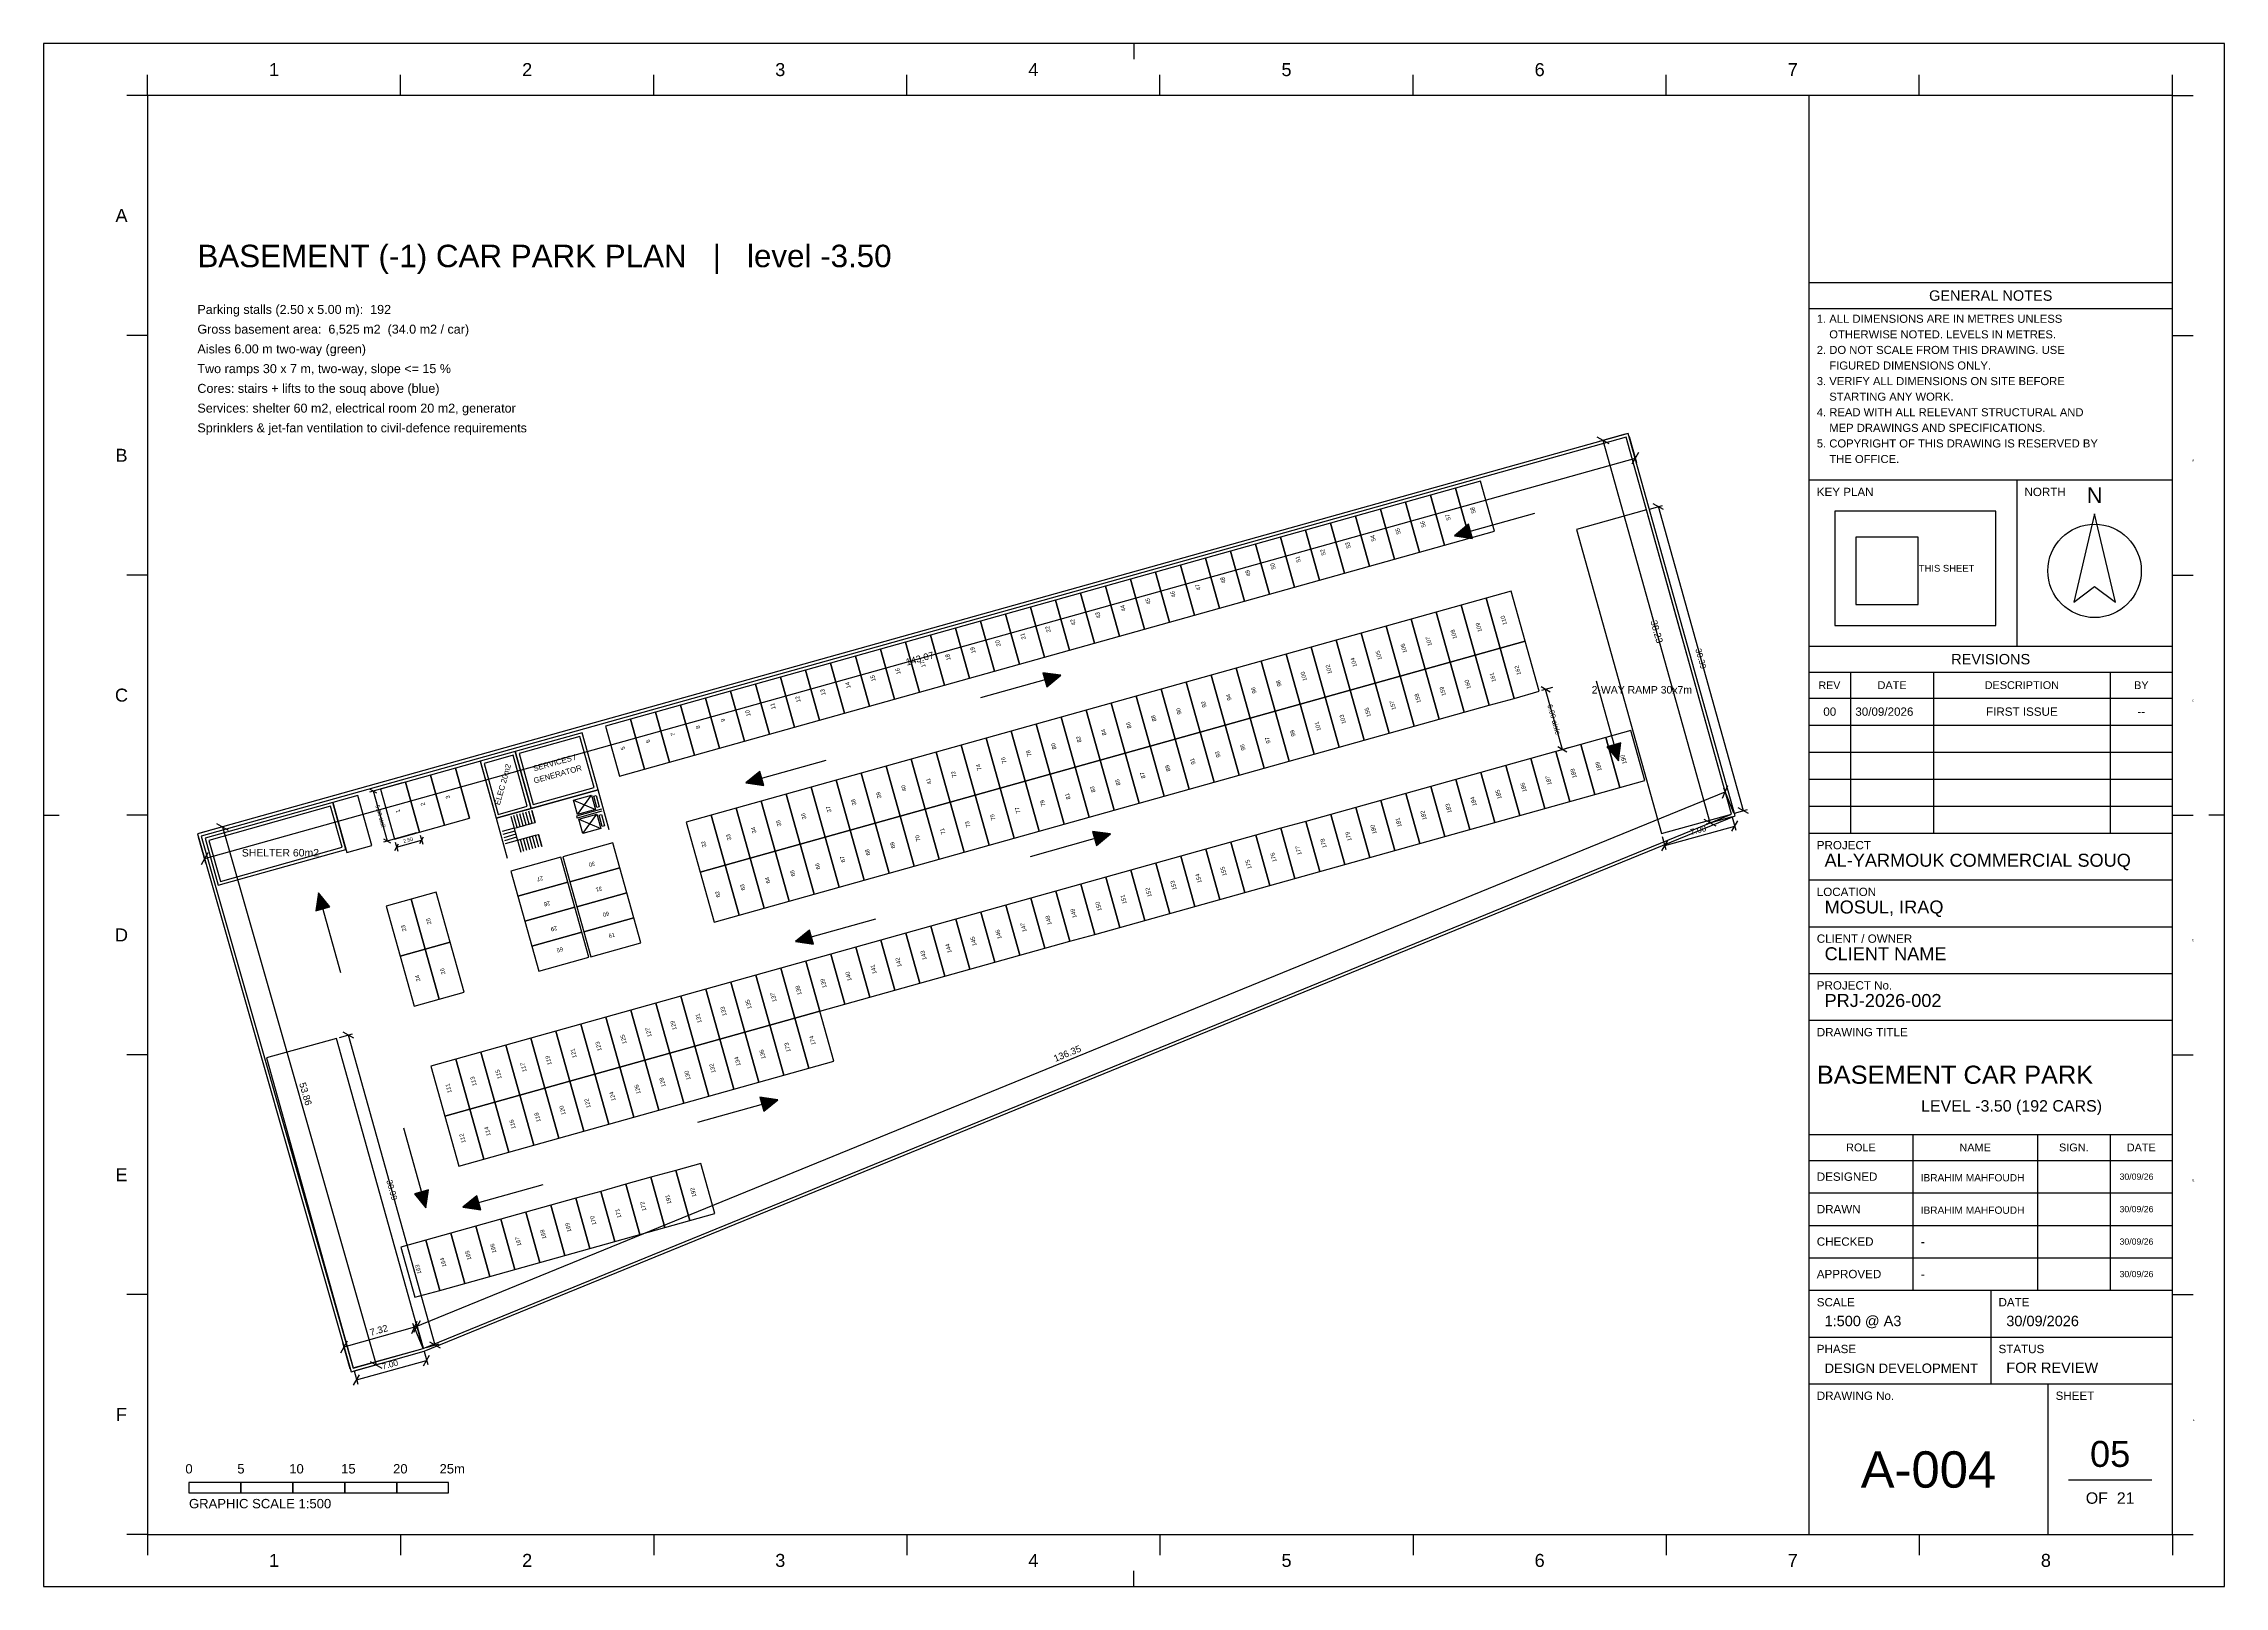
# Model space of a CAD drawing. Header units: metres. Extents: x 0 to 3661, y -5 to 371.
# Drawn here: x 2191.7 to 2401.7, y -5.1 to 143.4 of the extents above; entities that cross this region are included whole.
import ezdxf
from ezdxf.enums import TextEntityAlignment as Align

# ---------------------------------------------------------------- set-up
doc = ezdxf.new("R2010")
doc.units = ezdxf.units.M
doc.header["$MEASUREMENT"] = 0
for name, color, linetype in [('A3_FRAME', 7, 'Continuous'), ('A3_SHEET', 7, 'Continuous'), ('B-ARROW', 3, 'Continuous'), ('B-ARROW-FILL', 97, 'Continuous'), ('B-CORE', 5, 'Continuous'), ('B-NUM', 7, 'Continuous'), ('B-RAMP', 30, 'Continuous'), ('B-ROOMS', 1, 'Continuous'), ('B-STALLS', 8, 'Continuous'), ('B-WALL', 7, 'Continuous'), ('DIM', 1, 'Continuous'), ('TB_FIELDS', 7, 'Continuous'), ('TB_HEADINGS', 7, 'Continuous'), ('TB_LABELS', 7, 'Continuous'), ('TB_LINES_THICK', 7, 'Continuous'), ('TB_LINES_THIN', 7, 'Continuous'), ('TB_SYMBOLS', 7, 'Continuous'), ('TEXT', 7, 'Continuous'), ('TITLE', 1, 'Continuous')]:
    doc.layers.add(name, color=color, linetype=linetype)
doc.styles.get("Standard").update_dxf_attribs({"font": 'arial.ttf'})

msp = doc.modelspace()

# ---------------------------------------------------------------- linework, layer by layer
at = {"layer": 'A3_FRAME'}
for p, q in [((2296.695, 143.385), (2296.695, 141.885)), ((2191.695, 69.135), (2193.195, 69.135)), ((2401.695, 69.135), (2400.195, 69.135)), ((2296.695, -5.115), (2296.695, -3.615))]:
    msp.add_line(p, q, dxfattribs=at)
for points in [[(2201.695, -0.115), (2396.695, -0.115), (2396.695, 138.385), (2201.695, 138.385)], [(2361.695, -0.115), (2396.695, -0.115), (2396.695, 138.385), (2361.695, 138.385)]]:
    msp.add_lwpolyline(points, close=True, dxfattribs=at)
at = {"layer": 'A3_SHEET'}
msp.add_lwpolyline([(2191.695, -5.115), (2401.695, -5.115), (2401.695, 143.385), (2191.695, 143.385)], close=True, dxfattribs=at)
at = {"layer": 'B-ARROW'}
for p, q in [((2335.256, 98.164), (2327.552, 96.008)), ((2281.946, 80.43), (2289.65, 82.585)), ((2341.185, 82.05), (2343.34, 74.346)), ((2267.022, 74.386), (2259.318, 72.23)), ((2286.738, 65.156), (2294.442, 67.312)), ((2220.317, 53.947), (2218.162, 61.651)), ((2271.815, 59.112), (2264.11, 56.957)), ((2254.695, 39.577), (2262.399, 41.733)), ((2226.361, 39.023), (2228.517, 31.319)), ((2239.771, 33.533), (2232.067, 31.378))]:
    msp.add_line(p, q, dxfattribs=at)
for points in [[(2327.552, 96.008), (2329.281, 95.765), (2328.904, 97.114)], [(2289.65, 82.585), (2287.92, 82.828), (2288.298, 81.48)], [(2343.34, 74.346), (2343.583, 76.075), (2342.235, 75.698)], [(2259.318, 72.23), (2261.048, 71.987), (2260.67, 73.336)], [(2294.442, 67.312), (2292.713, 67.555), (2293.09, 66.206)], [(2218.162, 61.651), (2217.919, 59.921), (2219.267, 60.299)], [(2264.11, 56.957), (2265.84, 56.714), (2265.463, 58.062)], [(2262.399, 41.733), (2260.669, 41.976), (2261.047, 40.627)], [(2228.517, 31.319), (2228.76, 33.048), (2227.411, 32.671)], [(2232.067, 31.378), (2233.796, 31.135), (2233.419, 32.483)]]:
    msp.add_lwpolyline(points, close=True, dxfattribs=at)
at = {"layer": 'B-ARROW-FILL'}
for points in [[(2327.552, 96.008), (2329.281, 95.765), (2328.904, 97.114)], [(2289.65, 82.585), (2287.92, 82.828), (2288.298, 81.48)], [(2343.34, 74.346), (2343.583, 76.075), (2342.235, 75.698)], [(2259.318, 72.23), (2261.048, 71.987), (2260.67, 73.336)], [(2294.442, 67.312), (2292.713, 67.555), (2293.09, 66.206)], [(2218.162, 61.651), (2217.919, 59.921), (2219.267, 60.299)], [(2264.11, 56.957), (2265.84, 56.714), (2265.463, 58.062)], [(2262.399, 41.733), (2260.669, 41.976), (2261.047, 40.627)], [(2228.517, 31.319), (2228.76, 33.048), (2227.411, 32.671)], [(2232.067, 31.378), (2233.796, 31.135), (2233.419, 32.483)]]:
    msp.add_solid(points, dxfattribs=at)
at = {"layer": 'B-CORE'}
for p, q in [((2245.084, 71.571), (2235.271, 68.826)), ((2246.162, 67.719), (2245.084, 71.571)), ((2238.152, 68.178), (2237.828, 69.334)), ((2238.441, 68.259), (2238.117, 69.414)), ((2238.73, 68.34), (2238.406, 69.495)), ((2239.019, 68.42), (2238.695, 69.576)), ((2238.695, 69.576), (2239.019, 68.42)), ((2242.715, 70.559), (2244.467, 71.049)), ((2243.1, 69.184), (2242.715, 70.559)), ((2242.715, 70.559), (2244.852, 69.674)), ((2245.404, 69.687), (2243.005, 69.017)), ((2245.458, 69.495), (2243.059, 68.824)), ((2243.1, 69.184), (2244.467, 71.049)), ((2244.852, 69.674), (2243.1, 69.184)), ((2244.467, 71.049), (2244.852, 69.674)), ((2244.676, 70.96), (2244.89, 71.02)), ((2244.984, 69.86), (2244.676, 70.96)), ((2244.89, 71.02), (2245.198, 69.919)), ((2245.198, 69.919), (2244.984, 69.86)), ((2235.271, 68.826), (2236.348, 64.973)), ((2236.996, 67.854), (2235.841, 67.531)), ((2237.077, 67.566), (2235.921, 67.242)), ((2237.158, 67.277), (2236.002, 66.953)), ((2236.673, 69.01), (2236.996, 67.854)), ((2237.285, 67.935), (2236.962, 69.091)), ((2236.996, 67.854), (2237.285, 67.935)), ((2236.996, 67.854), (2237.077, 67.566)), ((2237.077, 67.566), (2237.158, 67.277)), ((2237.158, 67.277), (2237.239, 66.988)), ((2237.574, 68.016), (2237.251, 69.172)), ((2237.285, 67.935), (2237.574, 68.016)), ((2237.863, 68.097), (2237.54, 69.253)), ((2237.574, 68.016), (2237.863, 68.097)), ((2237.863, 68.097), (2238.152, 68.178)), ((2238.152, 68.178), (2238.441, 68.259)), ((2238.441, 68.259), (2238.73, 68.34)), ((2238.73, 68.34), (2239.019, 68.42)), ((2239.053, 67.184), (2239.342, 67.265)), ((2239.665, 66.109), (2239.342, 67.265)), ((2239.342, 67.265), (2239.665, 66.109)), ((2243.005, 69.017), (2243.059, 68.824)), ((2243.227, 68.73), (2244.979, 69.22)), ((2243.612, 67.354), (2243.227, 68.73)), ((2243.227, 68.73), (2245.363, 67.845)), ((2243.612, 67.354), (2244.979, 69.22)), ((2245.363, 67.845), (2243.612, 67.354)), ((2244.979, 69.22), (2245.363, 67.845)), ((2245.188, 69.13), (2245.402, 69.19)), ((2245.496, 68.03), (2245.188, 69.13)), ((2245.402, 69.19), (2245.71, 68.09)), ((2245.71, 68.09), (2245.496, 68.03)), ((2237.239, 66.988), (2236.083, 66.664)), ((2236.164, 66.376), (2237.319, 66.699)), ((2237.239, 66.988), (2237.319, 66.699)), ((2237.319, 66.699), (2239.053, 67.184)), ((2237.319, 66.699), (2237.643, 65.543)), ((2237.932, 65.624), (2237.608, 66.78)), ((2238.221, 65.705), (2237.897, 66.861)), ((2238.509, 65.786), (2238.186, 66.941)), ((2238.798, 65.867), (2238.475, 67.022)), ((2239.087, 65.947), (2238.764, 67.103)), ((2239.376, 66.028), (2239.053, 67.184))]:
    msp.add_line(p, q, dxfattribs=at)
at = {"layer": 'B-RAMP'}
for p, q in [((2346.034, 98.495), (2339.292, 96.609)), ((2339.292, 96.609), (2347.48, 67.341)), ((2349.477, 86.186), (2346.034, 98.495)), ((2347.48, 67.341), (2354.217, 69.226)), ((2219.903, 47.632), (2213.162, 45.746)), ((2228.251, 17.795), (2219.903, 47.632)), ((2213.162, 45.746), (2221.51, 15.905)), ((2221.51, 15.905), (2222.934, 16.303))]:
    msp.add_line(p, q, dxfattribs=at)
for points in [[(2347.48, 67.341), (2354.222, 69.227), (2346.034, 98.495), (2339.292, 96.609)], [(2221.51, 15.905), (2228.252, 17.791), (2219.903, 47.632), (2213.162, 45.746)]]:
    msp.add_lwpolyline(points, close=True, dxfattribs=at)
at = {"layer": 'B-ROOMS'}
for p, q in [((2243.549, 77.06), (2237.106, 75.258)), ((2243.341, 76.691), (2237.475, 75.05)), ((2244.715, 71.779), (2243.341, 76.691)), ((2245.084, 71.571), (2243.549, 77.06)), ((2237.106, 75.258), (2233.735, 74.315)), ((2233.735, 74.315), (2235.271, 68.826)), ((2236.898, 74.888), (2234.105, 74.107)), ((2234.105, 74.107), (2235.479, 69.195)), ((2238.272, 69.977), (2236.898, 74.888)), ((2238.641, 69.769), (2237.106, 75.258)), ((2237.106, 75.258), (2238.641, 69.769)), ((2237.475, 75.05), (2238.849, 70.138)), ((2238.641, 69.769), (2245.084, 71.571)), ((2238.849, 70.138), (2244.715, 71.779)), ((2219.541, 70.344), (2207.243, 66.903)), ((2219.333, 69.974), (2207.613, 66.695)), ((2220.437, 66.026), (2219.333, 69.974)), ((2221.948, 71.017), (2219.541, 70.344)), ((2220.807, 65.818), (2219.541, 70.344)), ((2219.541, 70.344), (2220.888, 65.529)), ((2223.295, 66.202), (2221.948, 71.017)), ((2235.271, 68.826), (2238.641, 69.769)), ((2235.479, 69.195), (2238.272, 69.977)), ((2207.243, 66.903), (2208.509, 62.377)), ((2207.613, 66.695), (2208.717, 62.747)), ((2208.509, 62.377), (2220.807, 65.818)), ((2208.717, 62.747), (2220.437, 66.026)), ((2220.888, 65.529), (2223.295, 66.202))]:
    msp.add_line(p, q, dxfattribs=at)
at = {"layer": 'B-STALLS'}
for p, q in [((2330.057, 101.263), (2327.65, 100.589)), ((2331.404, 96.447), (2330.057, 101.263)), ((2322.834, 99.242), (2320.427, 98.568)), ((2325.242, 99.915), (2322.834, 99.242)), ((2324.181, 94.427), (2322.834, 99.242)), ((2322.834, 99.242), (2324.181, 94.427)), ((2327.65, 100.589), (2325.242, 99.915)), ((2326.589, 95.1), (2325.242, 99.915)), ((2325.242, 99.915), (2326.589, 95.1)), ((2328.997, 95.774), (2327.65, 100.589)), ((2327.65, 100.589), (2328.997, 95.774)), ((2315.612, 97.221), (2313.204, 96.548)), ((2318.019, 97.895), (2315.612, 97.221)), ((2316.959, 92.406), (2315.612, 97.221)), ((2315.612, 97.221), (2316.959, 92.406)), ((2320.427, 98.568), (2318.019, 97.895)), ((2319.366, 93.08), (2318.019, 97.895)), ((2318.019, 97.895), (2319.366, 93.08)), ((2321.774, 93.753), (2320.427, 98.568)), ((2320.427, 98.568), (2321.774, 93.753)), ((2305.981, 94.527), (2303.574, 93.853)), ((2308.389, 95.2), (2305.981, 94.527)), ((2307.329, 89.712), (2305.981, 94.527)), ((2305.981, 94.527), (2307.329, 89.712)), ((2310.797, 95.874), (2308.389, 95.2)), ((2309.736, 90.385), (2308.389, 95.2)), ((2308.389, 95.2), (2309.736, 90.385)), ((2313.204, 96.548), (2310.797, 95.874)), ((2312.144, 91.059), (2310.797, 95.874)), ((2310.797, 95.874), (2312.144, 91.059)), ((2314.551, 91.733), (2313.204, 96.548)), ((2313.204, 96.548), (2314.551, 91.733)), ((2324.181, 94.427), (2326.589, 95.1)), ((2326.589, 95.1), (2328.997, 95.774)), ((2328.997, 95.774), (2331.404, 96.447)), ((2298.759, 92.506), (2296.351, 91.833)), ((2301.166, 93.18), (2298.759, 92.506)), ((2300.106, 87.691), (2298.759, 92.506)), ((2298.759, 92.506), (2300.106, 87.691)), ((2303.574, 93.853), (2301.166, 93.18)), ((2302.514, 88.365), (2301.166, 93.18)), ((2301.166, 93.18), (2302.514, 88.365)), ((2304.921, 89.038), (2303.574, 93.853)), ((2303.574, 93.853), (2304.921, 89.038)), ((2314.551, 91.733), (2316.959, 92.406)), ((2316.959, 92.406), (2319.366, 93.08)), ((2319.366, 93.08), (2321.774, 93.753)), ((2321.774, 93.753), (2324.181, 94.427)), ((2291.536, 90.486), (2289.129, 89.812)), ((2293.944, 91.159), (2291.536, 90.486)), ((2292.883, 85.67), (2291.536, 90.486)), ((2291.536, 90.486), (2292.883, 85.67)), ((2296.351, 91.833), (2293.944, 91.159)), ((2295.291, 86.344), (2293.944, 91.159)), ((2293.944, 91.159), (2295.291, 86.344)), ((2297.698, 87.018), (2296.351, 91.833)), ((2296.351, 91.833), (2297.698, 87.018)), ((2307.329, 89.712), (2309.736, 90.385)), ((2309.736, 90.385), (2312.144, 91.059)), ((2312.144, 91.059), (2314.551, 91.733)), ((2333.021, 90.669), (2330.613, 89.996)), ((2334.368, 85.854), (2333.021, 90.669)), ((2284.313, 88.465), (2281.906, 87.791)), ((2286.721, 89.139), (2284.313, 88.465)), ((2285.661, 83.65), (2284.313, 88.465)), ((2284.313, 88.465), (2285.661, 83.65)), ((2289.129, 89.812), (2286.721, 89.139)), ((2288.068, 84.323), (2286.721, 89.139)), ((2286.721, 89.139), (2288.068, 84.323)), ((2290.476, 84.997), (2289.129, 89.812)), ((2289.129, 89.812), (2290.476, 84.997)), ((2300.106, 87.691), (2302.514, 88.365)), ((2302.514, 88.365), (2304.921, 89.038)), ((2304.921, 89.038), (2307.329, 89.712)), ((2325.798, 88.649), (2323.391, 87.975)), ((2328.206, 89.322), (2325.798, 88.649)), ((2327.145, 83.834), (2325.798, 88.649)), ((2325.798, 88.649), (2327.145, 83.834)), ((2330.613, 89.996), (2328.206, 89.322)), ((2329.553, 84.507), (2328.206, 89.322)), ((2328.206, 89.322), (2329.553, 84.507)), ((2331.96, 85.181), (2330.613, 89.996)), ((2330.613, 89.996), (2331.96, 85.181)), ((2277.091, 86.444), (2274.683, 85.771)), ((2279.498, 87.118), (2277.091, 86.444)), ((2278.438, 81.629), (2277.091, 86.444)), ((2277.091, 86.444), (2278.438, 81.629)), ((2281.906, 87.791), (2279.498, 87.118)), ((2280.845, 82.303), (2279.498, 87.118)), ((2279.498, 87.118), (2280.845, 82.303)), ((2283.253, 82.976), (2281.906, 87.791)), ((2281.906, 87.791), (2283.253, 82.976)), ((2292.883, 85.67), (2295.291, 86.344)), ((2295.291, 86.344), (2297.698, 87.018)), ((2297.698, 87.018), (2300.106, 87.691)), ((2318.575, 86.628), (2316.168, 85.954)), ((2320.983, 87.301), (2318.575, 86.628)), ((2319.922, 81.813), (2318.575, 86.628)), ((2318.575, 86.628), (2319.922, 81.813)), ((2323.391, 87.975), (2320.983, 87.301)), ((2322.33, 82.486), (2320.983, 87.301)), ((2320.983, 87.301), (2322.33, 82.486)), ((2324.738, 83.16), (2323.391, 87.975)), ((2323.391, 87.975), (2324.738, 83.16)), ((2269.868, 84.424), (2267.461, 83.75)), ((2272.276, 85.097), (2269.868, 84.424)), ((2271.215, 79.609), (2269.868, 84.424)), ((2269.868, 84.424), (2271.215, 79.609)), ((2274.683, 85.771), (2272.276, 85.097)), ((2273.623, 80.282), (2272.276, 85.097)), ((2272.276, 85.097), (2273.623, 80.282)), ((2276.03, 80.956), (2274.683, 85.771)), ((2274.683, 85.771), (2276.03, 80.956)), ((2285.661, 83.65), (2288.068, 84.323)), ((2288.068, 84.323), (2290.476, 84.997)), ((2290.476, 84.997), (2292.883, 85.67)), ((2311.353, 84.607), (2308.945, 83.934)), ((2313.76, 85.281), (2311.353, 84.607)), ((2312.7, 79.792), (2311.353, 84.607)), ((2311.353, 84.607), (2312.7, 79.792)), ((2316.168, 85.954), (2313.76, 85.281)), ((2315.107, 80.466), (2313.76, 85.281)), ((2313.76, 85.281), (2315.107, 80.466)), ((2317.515, 81.139), (2316.168, 85.954)), ((2316.168, 85.954), (2317.515, 81.139)), ((2327.145, 83.834), (2329.553, 84.507)), ((2329.553, 84.507), (2327.145, 83.834)), ((2329.553, 84.507), (2331.96, 85.181)), ((2331.96, 85.181), (2329.553, 84.507)), ((2330.9, 79.692), (2329.553, 84.507)), ((2329.553, 84.507), (2330.9, 79.692)), ((2331.96, 85.181), (2334.368, 85.854)), ((2334.368, 85.854), (2331.96, 85.181)), ((2333.307, 80.365), (2331.96, 85.181)), ((2331.96, 85.181), (2333.307, 80.365)), ((2335.715, 81.039), (2334.368, 85.854)), ((2262.645, 82.403), (2260.238, 81.729)), ((2265.053, 83.077), (2262.645, 82.403)), ((2263.993, 77.588), (2262.645, 82.403)), ((2262.645, 82.403), (2263.993, 77.588)), ((2267.461, 83.75), (2265.053, 83.077)), ((2266.4, 78.261), (2265.053, 83.077)), ((2265.053, 83.077), (2266.4, 78.261)), ((2268.808, 78.935), (2267.461, 83.75)), ((2267.461, 83.75), (2268.808, 78.935)), ((2278.438, 81.629), (2280.845, 82.303)), ((2280.845, 82.303), (2283.253, 82.976)), ((2283.253, 82.976), (2285.661, 83.65)), ((2301.722, 81.913), (2299.315, 81.24)), ((2304.13, 82.587), (2301.722, 81.913)), ((2303.07, 77.098), (2301.722, 81.913)), ((2301.722, 81.913), (2303.07, 77.098)), ((2306.538, 83.26), (2304.13, 82.587)), ((2305.477, 77.771), (2304.13, 82.587)), ((2304.13, 82.587), (2305.477, 77.771)), ((2308.945, 83.934), (2306.538, 83.26)), ((2307.885, 78.445), (2306.538, 83.26)), ((2306.538, 83.26), (2307.885, 78.445)), ((2310.292, 79.119), (2308.945, 83.934)), ((2308.945, 83.934), (2310.292, 79.119)), ((2319.922, 81.813), (2322.33, 82.486)), ((2322.33, 82.486), (2319.922, 81.813)), ((2322.33, 82.486), (2324.738, 83.16)), ((2324.738, 83.16), (2322.33, 82.486)), ((2323.677, 77.671), (2322.33, 82.486)), ((2322.33, 82.486), (2323.677, 77.671)), ((2324.738, 83.16), (2327.145, 83.834)), ((2327.145, 83.834), (2324.738, 83.16)), ((2326.085, 78.345), (2324.738, 83.16)), ((2324.738, 83.16), (2326.085, 78.345)), ((2328.492, 79.018), (2327.145, 83.834)), ((2327.145, 83.834), (2328.492, 79.018)), ((2255.423, 80.382), (2253.015, 79.709)), ((2257.83, 81.056), (2255.423, 80.382)), ((2256.77, 75.567), (2255.423, 80.382)), ((2255.423, 80.382), (2256.77, 75.567)), ((2260.238, 81.729), (2257.83, 81.056)), ((2259.177, 76.241), (2257.83, 81.056)), ((2257.83, 81.056), (2259.177, 76.241)), ((2261.585, 76.914), (2260.238, 81.729)), ((2260.238, 81.729), (2261.585, 76.914)), ((2271.215, 79.609), (2273.623, 80.282)), ((2273.623, 80.282), (2276.03, 80.956)), ((2276.03, 80.956), (2278.438, 81.629)), ((2294.5, 79.892), (2292.092, 79.219)), ((2296.907, 80.566), (2294.5, 79.892)), ((2295.847, 75.077), (2294.5, 79.892)), ((2294.5, 79.892), (2295.847, 75.077)), ((2299.315, 81.24), (2296.907, 80.566)), ((2298.255, 75.751), (2296.907, 80.566)), ((2296.907, 80.566), (2298.255, 75.751)), ((2300.662, 76.424), (2299.315, 81.24)), ((2299.315, 81.24), (2300.662, 76.424)), ((2312.7, 79.792), (2315.107, 80.466)), ((2315.107, 80.466), (2312.7, 79.792)), ((2315.107, 80.466), (2317.515, 81.139)), ((2317.515, 81.139), (2315.107, 80.466)), ((2316.454, 75.651), (2315.107, 80.466)), ((2315.107, 80.466), (2316.454, 75.651)), ((2317.515, 81.139), (2319.922, 81.813)), ((2319.922, 81.813), (2317.515, 81.139)), ((2318.862, 76.324), (2317.515, 81.139)), ((2317.515, 81.139), (2318.862, 76.324)), ((2321.27, 76.998), (2319.922, 81.813)), ((2319.922, 81.813), (2321.27, 76.998)), ((2330.9, 79.692), (2333.307, 80.365)), ((2333.307, 80.365), (2335.715, 81.039)), ((2248.2, 78.362), (2245.793, 77.688)), ((2250.608, 79.035), (2248.2, 78.362)), ((2249.547, 73.547), (2248.2, 78.362)), ((2248.2, 78.362), (2249.547, 73.547)), ((2253.015, 79.709), (2250.608, 79.035)), ((2251.955, 74.22), (2250.608, 79.035)), ((2250.608, 79.035), (2251.955, 74.22)), ((2254.362, 74.894), (2253.015, 79.709)), ((2253.015, 79.709), (2254.362, 74.894)), ((2263.993, 77.588), (2266.4, 78.261)), ((2266.4, 78.261), (2268.808, 78.935)), ((2268.808, 78.935), (2271.215, 79.609)), ((2287.277, 77.872), (2284.87, 77.198)), ((2289.685, 78.545), (2287.277, 77.872)), ((2288.624, 73.057), (2287.277, 77.872)), ((2287.277, 77.872), (2288.624, 73.057)), ((2292.092, 79.219), (2289.685, 78.545)), ((2291.032, 73.73), (2289.685, 78.545)), ((2289.685, 78.545), (2291.032, 73.73)), ((2293.439, 74.404), (2292.092, 79.219)), ((2292.092, 79.219), (2293.439, 74.404)), ((2303.07, 77.098), (2305.477, 77.771)), ((2305.477, 77.771), (2303.07, 77.098)), ((2305.477, 77.771), (2307.885, 78.445)), ((2307.885, 78.445), (2305.477, 77.771)), ((2306.824, 72.956), (2305.477, 77.771)), ((2305.477, 77.771), (2306.824, 72.956)), ((2307.885, 78.445), (2310.292, 79.119)), ((2310.292, 79.119), (2307.885, 78.445)), ((2309.232, 73.63), (2307.885, 78.445)), ((2307.885, 78.445), (2309.232, 73.63)), ((2310.292, 79.119), (2312.7, 79.792)), ((2312.7, 79.792), (2310.292, 79.119)), ((2311.639, 74.304), (2310.292, 79.119)), ((2310.292, 79.119), (2311.639, 74.304)), ((2314.047, 74.977), (2312.7, 79.792)), ((2312.7, 79.792), (2314.047, 74.977)), ((2323.677, 77.671), (2326.085, 78.345)), ((2326.085, 78.345), (2328.492, 79.018)), ((2328.492, 79.018), (2330.9, 79.692)), ((2245.793, 77.688), (2247.14, 72.873)), ((2256.77, 75.567), (2259.177, 76.241)), ((2259.177, 76.241), (2261.585, 76.914)), ((2261.585, 76.914), (2263.993, 77.588)), ((2280.054, 75.851), (2277.647, 75.178)), ((2282.462, 76.525), (2280.054, 75.851)), ((2281.402, 71.036), (2280.054, 75.851)), ((2280.054, 75.851), (2281.402, 71.036)), ((2284.87, 77.198), (2282.462, 76.525)), ((2283.809, 71.71), (2282.462, 76.525)), ((2282.462, 76.525), (2283.809, 71.71)), ((2286.217, 72.383), (2284.87, 77.198)), ((2284.87, 77.198), (2286.217, 72.383)), ((2295.847, 75.077), (2298.255, 75.751)), ((2298.255, 75.751), (2295.847, 75.077)), ((2298.255, 75.751), (2300.662, 76.424)), ((2300.662, 76.424), (2298.255, 75.751)), ((2299.602, 70.936), (2298.255, 75.751)), ((2298.255, 75.751), (2299.602, 70.936)), ((2300.662, 76.424), (2303.07, 77.098)), ((2303.07, 77.098), (2300.662, 76.424)), ((2302.009, 71.609), (2300.662, 76.424)), ((2300.662, 76.424), (2302.009, 71.609)), ((2304.417, 72.283), (2303.07, 77.098)), ((2303.07, 77.098), (2304.417, 72.283)), ((2314.047, 74.977), (2316.454, 75.651)), ((2316.454, 75.651), (2318.862, 76.324)), ((2318.862, 76.324), (2321.27, 76.998)), ((2321.27, 76.998), (2323.677, 77.671)), ((2339.739, 75.935), (2337.331, 75.261)), ((2342.147, 76.608), (2339.739, 75.935)), ((2341.086, 71.119), (2339.739, 75.935)), ((2339.739, 75.935), (2341.086, 71.119)), ((2344.554, 77.282), (2342.147, 76.608)), ((2343.494, 71.793), (2342.147, 76.608)), ((2342.147, 76.608), (2343.494, 71.793)), ((2345.901, 72.466), (2344.554, 77.282)), ((2231.347, 73.647), (2228.94, 72.973)), ((2233.755, 74.32), (2231.347, 73.647)), ((2232.694, 68.832), (2231.347, 73.647)), ((2231.347, 73.647), (2232.694, 68.832)), ((2235.102, 69.505), (2233.755, 74.32)), ((2247.14, 72.873), (2249.547, 73.547)), ((2249.547, 73.547), (2251.955, 74.22)), ((2251.955, 74.22), (2254.362, 74.894)), ((2254.362, 74.894), (2256.77, 75.567)), ((2272.832, 73.83), (2270.424, 73.157)), ((2275.239, 74.504), (2272.832, 73.83)), ((2274.179, 69.015), (2272.832, 73.83)), ((2272.832, 73.83), (2274.179, 69.015)), ((2277.647, 75.178), (2275.239, 74.504)), ((2276.586, 69.689), (2275.239, 74.504)), ((2275.239, 74.504), (2276.586, 69.689)), ((2278.994, 70.362), (2277.647, 75.178)), ((2277.647, 75.178), (2278.994, 70.362)), ((2288.624, 73.057), (2291.032, 73.73)), ((2291.032, 73.73), (2288.624, 73.057)), ((2291.032, 73.73), (2293.439, 74.404)), ((2293.439, 74.404), (2291.032, 73.73)), ((2292.379, 68.915), (2291.032, 73.73)), ((2291.032, 73.73), (2292.379, 68.915)), ((2293.439, 74.404), (2295.847, 75.077)), ((2295.847, 75.077), (2293.439, 74.404)), ((2294.786, 69.589), (2293.439, 74.404)), ((2293.439, 74.404), (2294.786, 69.589)), ((2297.194, 70.262), (2295.847, 75.077)), ((2295.847, 75.077), (2297.194, 70.262)), ((2306.824, 72.956), (2309.232, 73.63)), ((2309.232, 73.63), (2311.639, 74.304)), ((2311.639, 74.304), (2314.047, 74.977)), ((2332.516, 73.914), (2330.109, 73.24)), ((2334.924, 74.587), (2332.516, 73.914)), ((2333.863, 69.099), (2332.516, 73.914)), ((2332.516, 73.914), (2333.863, 69.099)), ((2337.331, 75.261), (2334.924, 74.587)), ((2336.271, 69.772), (2334.924, 74.587)), ((2334.924, 74.587), (2336.271, 69.772)), ((2338.679, 70.446), (2337.331, 75.261)), ((2337.331, 75.261), (2338.679, 70.446)), ((2226.532, 72.3), (2224.125, 71.626)), ((2224.125, 71.626), (2225.472, 66.811)), ((2228.94, 72.973), (2226.532, 72.3)), ((2227.879, 67.485), (2226.532, 72.3)), ((2226.532, 72.3), (2227.879, 67.485)), ((2230.287, 68.158), (2228.94, 72.973)), ((2228.94, 72.973), (2230.287, 68.158)), ((2265.609, 71.81), (2263.202, 71.136)), ((2268.017, 72.483), (2265.609, 71.81)), ((2266.956, 66.995), (2265.609, 71.81)), ((2265.609, 71.81), (2266.956, 66.995)), ((2270.424, 73.157), (2268.017, 72.483)), ((2269.364, 67.668), (2268.017, 72.483)), ((2268.017, 72.483), (2269.364, 67.668)), ((2271.771, 68.342), (2270.424, 73.157)), ((2270.424, 73.157), (2271.771, 68.342)), ((2281.402, 71.036), (2283.809, 71.71)), ((2283.809, 71.71), (2281.402, 71.036)), ((2283.809, 71.71), (2286.217, 72.383)), ((2286.217, 72.383), (2283.809, 71.71)), ((2285.156, 66.894), (2283.809, 71.71)), ((2283.809, 71.71), (2285.156, 66.894)), ((2286.217, 72.383), (2288.624, 73.057)), ((2288.624, 73.057), (2286.217, 72.383)), ((2287.564, 67.568), (2286.217, 72.383)), ((2286.217, 72.383), (2287.564, 67.568)), ((2289.971, 68.241), (2288.624, 73.057)), ((2288.624, 73.057), (2289.971, 68.241)), ((2299.602, 70.936), (2302.009, 71.609)), ((2302.009, 71.609), (2304.417, 72.283)), ((2304.417, 72.283), (2306.824, 72.956)), ((2325.294, 71.893), (2322.886, 71.22)), ((2327.701, 72.567), (2325.294, 71.893)), ((2326.641, 67.078), (2325.294, 71.893)), ((2325.294, 71.893), (2326.641, 67.078)), ((2330.109, 73.24), (2327.701, 72.567)), ((2329.048, 67.752), (2327.701, 72.567)), ((2327.701, 72.567), (2329.048, 67.752)), ((2331.456, 68.425), (2330.109, 73.24)), ((2330.109, 73.24), (2331.456, 68.425)), ((2341.086, 71.119), (2343.494, 71.793)), ((2343.494, 71.793), (2345.901, 72.466)), ((2258.386, 69.789), (2255.979, 69.115)), ((2260.794, 70.463), (2258.386, 69.789)), ((2259.734, 64.974), (2258.386, 69.789)), ((2258.386, 69.789), (2259.734, 64.974)), ((2263.202, 71.136), (2260.794, 70.463)), ((2262.141, 65.648), (2260.794, 70.463)), ((2260.794, 70.463), (2262.141, 65.648)), ((2264.549, 66.321), (2263.202, 71.136)), ((2263.202, 71.136), (2264.549, 66.321)), ((2274.179, 69.015), (2276.586, 69.689)), ((2276.586, 69.689), (2274.179, 69.015)), ((2276.586, 69.689), (2278.994, 70.362)), ((2278.994, 70.362), (2276.586, 69.689)), ((2277.934, 64.874), (2276.586, 69.689)), ((2276.586, 69.689), (2277.934, 64.874)), ((2278.994, 70.362), (2281.402, 71.036)), ((2281.402, 71.036), (2278.994, 70.362)), ((2280.341, 65.547), (2278.994, 70.362)), ((2278.994, 70.362), (2280.341, 65.547)), ((2282.749, 66.221), (2281.402, 71.036)), ((2281.402, 71.036), (2282.749, 66.221)), ((2292.379, 68.915), (2294.786, 69.589)), ((2294.786, 69.589), (2297.194, 70.262)), ((2297.194, 70.262), (2299.602, 70.936)), ((2318.071, 69.872), (2315.663, 69.199)), ((2320.479, 70.546), (2318.071, 69.872)), ((2319.418, 65.057), (2318.071, 69.872)), ((2318.071, 69.872), (2319.418, 65.057)), ((2322.886, 71.22), (2320.479, 70.546)), ((2321.826, 65.731), (2320.479, 70.546)), ((2320.479, 70.546), (2321.826, 65.731)), ((2324.233, 66.405), (2322.886, 71.22)), ((2322.886, 71.22), (2324.233, 66.405)), ((2333.863, 69.099), (2336.271, 69.772)), ((2336.271, 69.772), (2338.679, 70.446)), ((2338.679, 70.446), (2341.086, 71.119)), ((2225.472, 66.811), (2227.879, 67.485)), ((2227.879, 67.485), (2230.287, 68.158)), ((2230.287, 68.158), (2232.694, 68.832)), ((2255.979, 69.115), (2253.571, 68.442)), ((2253.571, 68.442), (2254.918, 63.627)), ((2257.326, 64.3), (2255.979, 69.115)), ((2255.979, 69.115), (2257.326, 64.3)), ((2266.956, 66.995), (2269.364, 67.668)), ((2269.364, 67.668), (2266.956, 66.995)), ((2269.364, 67.668), (2271.771, 68.342)), ((2271.771, 68.342), (2269.364, 67.668)), ((2270.711, 62.853), (2269.364, 67.668)), ((2269.364, 67.668), (2270.711, 62.853)), ((2271.771, 68.342), (2274.179, 69.015)), ((2274.179, 69.015), (2271.771, 68.342)), ((2273.118, 63.527), (2271.771, 68.342)), ((2271.771, 68.342), (2273.118, 63.527)), ((2275.526, 64.2), (2274.179, 69.015)), ((2274.179, 69.015), (2275.526, 64.2)), ((2285.156, 66.894), (2287.564, 67.568)), ((2287.564, 67.568), (2289.971, 68.241)), ((2289.971, 68.241), (2292.379, 68.915)), ((2310.848, 67.852), (2308.441, 67.178)), ((2313.256, 68.525), (2310.848, 67.852)), ((2312.195, 63.037), (2310.848, 67.852)), ((2310.848, 67.852), (2312.195, 63.037)), ((2315.663, 69.199), (2313.256, 68.525)), ((2314.603, 63.71), (2313.256, 68.525)), ((2313.256, 68.525), (2314.603, 63.71)), ((2317.011, 64.384), (2315.663, 69.199)), ((2315.663, 69.199), (2317.011, 64.384)), ((2326.641, 67.078), (2329.048, 67.752)), ((2329.048, 67.752), (2331.456, 68.425)), ((2331.456, 68.425), (2333.863, 69.099)), ((2246.512, 66.467), (2241.697, 65.12)), ((2241.697, 65.12), (2242.371, 62.712)), ((2247.186, 64.06), (2246.512, 66.467)), ((2259.734, 64.974), (2262.141, 65.648)), ((2262.141, 65.648), (2259.734, 64.974)), ((2262.141, 65.648), (2264.549, 66.321)), ((2264.549, 66.321), (2262.141, 65.648)), ((2263.488, 60.832), (2262.141, 65.648)), ((2262.141, 65.648), (2263.488, 60.832)), ((2264.549, 66.321), (2266.956, 66.995)), ((2266.956, 66.995), (2264.549, 66.321)), ((2265.896, 61.506), (2264.549, 66.321)), ((2264.549, 66.321), (2265.896, 61.506)), ((2268.303, 62.18), (2266.956, 66.995)), ((2266.956, 66.995), (2268.303, 62.18)), ((2277.934, 64.874), (2280.341, 65.547)), ((2280.341, 65.547), (2282.749, 66.221)), ((2282.749, 66.221), (2285.156, 66.894)), ((2301.218, 65.158), (2298.811, 64.484)), ((2303.626, 65.831), (2301.218, 65.158)), ((2302.565, 60.342), (2301.218, 65.158)), ((2301.218, 65.158), (2302.565, 60.342)), ((2306.033, 66.505), (2303.626, 65.831)), ((2304.973, 61.016), (2303.626, 65.831)), ((2303.626, 65.831), (2304.973, 61.016)), ((2308.441, 67.178), (2306.033, 66.505)), ((2307.38, 61.69), (2306.033, 66.505)), ((2306.033, 66.505), (2307.38, 61.69)), ((2309.788, 62.363), (2308.441, 67.178)), ((2308.441, 67.178), (2309.788, 62.363)), ((2319.418, 65.057), (2321.826, 65.731)), ((2321.826, 65.731), (2324.233, 66.405)), ((2324.233, 66.405), (2326.641, 67.078)), ((2241.514, 65.069), (2236.699, 63.722)), ((2236.699, 63.722), (2237.372, 61.314)), ((2242.187, 62.661), (2241.514, 65.069)), ((2247.186, 64.06), (2242.371, 62.712)), ((2242.371, 62.712), (2247.186, 64.06)), ((2247.859, 61.652), (2247.186, 64.06)), ((2254.918, 63.627), (2257.326, 64.3)), ((2257.326, 64.3), (2254.918, 63.627)), ((2254.918, 63.627), (2256.266, 58.812)), ((2257.326, 64.3), (2259.734, 64.974)), ((2259.734, 64.974), (2257.326, 64.3)), ((2258.673, 59.485), (2257.326, 64.3)), ((2257.326, 64.3), (2258.673, 59.485)), ((2261.081, 60.159), (2259.734, 64.974)), ((2259.734, 64.974), (2261.081, 60.159)), ((2270.711, 62.853), (2273.118, 63.527)), ((2273.118, 63.527), (2275.526, 64.2)), ((2275.526, 64.2), (2277.934, 64.874)), ((2293.995, 63.137), (2291.588, 62.463)), ((2296.403, 63.811), (2293.995, 63.137)), ((2295.343, 58.322), (2293.995, 63.137)), ((2293.995, 63.137), (2295.343, 58.322)), ((2298.811, 64.484), (2296.403, 63.811)), ((2297.75, 58.995), (2296.403, 63.811)), ((2296.403, 63.811), (2297.75, 58.995)), ((2300.158, 59.669), (2298.811, 64.484)), ((2298.811, 64.484), (2300.158, 59.669)), ((2309.788, 62.363), (2312.195, 63.037)), ((2312.195, 63.037), (2314.603, 63.71)), ((2314.603, 63.71), (2317.011, 64.384)), ((2317.011, 64.384), (2319.418, 65.057)), ((2227.088, 61.033), (2224.681, 60.359)), ((2229.496, 61.706), (2227.088, 61.033)), ((2228.435, 56.218), (2227.088, 61.033)), ((2227.088, 61.033), (2228.435, 56.218)), ((2230.843, 56.891), (2229.496, 61.706)), ((2242.187, 62.661), (2237.372, 61.314)), ((2237.372, 61.314), (2242.187, 62.661)), ((2237.372, 61.314), (2238.046, 58.907)), ((2242.861, 60.254), (2242.187, 62.661)), ((2242.371, 62.712), (2243.044, 60.305)), ((2247.859, 61.652), (2243.044, 60.305)), ((2243.044, 60.305), (2247.859, 61.652)), ((2248.533, 59.244), (2247.859, 61.652)), ((2263.488, 60.832), (2265.896, 61.506)), ((2265.896, 61.506), (2268.303, 62.18)), ((2268.303, 62.18), (2270.711, 62.853)), ((2286.773, 61.116), (2284.365, 60.443)), ((2289.18, 61.79), (2286.773, 61.116)), ((2288.12, 56.301), (2286.773, 61.116)), ((2286.773, 61.116), (2288.12, 56.301)), ((2291.588, 62.463), (2289.18, 61.79)), ((2290.527, 56.975), (2289.18, 61.79)), ((2289.18, 61.79), (2290.527, 56.975)), ((2292.935, 57.648), (2291.588, 62.463)), ((2291.588, 62.463), (2292.935, 57.648)), ((2302.565, 60.342), (2304.973, 61.016)), ((2304.973, 61.016), (2307.38, 61.69)), ((2307.38, 61.69), (2309.788, 62.363)), ((2224.681, 60.359), (2226.028, 55.544)), ((2242.861, 60.254), (2238.046, 58.907)), ((2238.046, 58.907), (2242.861, 60.254)), ((2238.046, 58.907), (2238.719, 56.499)), ((2243.534, 57.846), (2242.861, 60.254)), ((2243.044, 60.305), (2243.718, 57.897)), ((2248.533, 59.244), (2243.718, 57.897)), ((2243.718, 57.897), (2248.533, 59.244)), ((2249.207, 56.837), (2248.533, 59.244)), ((2256.266, 58.812), (2258.673, 59.485)), ((2258.673, 59.485), (2261.081, 60.159)), ((2261.081, 60.159), (2263.488, 60.832)), ((2279.55, 59.096), (2277.143, 58.422)), ((2281.958, 59.769), (2279.55, 59.096)), ((2280.897, 54.281), (2279.55, 59.096)), ((2279.55, 59.096), (2280.897, 54.281)), ((2284.365, 60.443), (2281.958, 59.769)), ((2283.305, 54.954), (2281.958, 59.769)), ((2281.958, 59.769), (2283.305, 54.954)), ((2285.712, 55.628), (2284.365, 60.443)), ((2284.365, 60.443), (2285.712, 55.628)), ((2295.343, 58.322), (2297.75, 58.995)), ((2297.75, 58.995), (2300.158, 59.669)), ((2300.158, 59.669), (2302.565, 60.342)), ((2228.435, 56.218), (2230.843, 56.891)), ((2230.843, 56.891), (2228.435, 56.218)), ((2232.19, 52.076), (2230.843, 56.891)), ((2243.534, 57.846), (2238.719, 56.499)), ((2238.719, 56.499), (2243.534, 57.846)), ((2244.208, 55.438), (2243.534, 57.846)), ((2243.718, 57.897), (2244.391, 55.49)), ((2244.391, 55.49), (2249.207, 56.837)), ((2272.327, 57.075), (2269.92, 56.401)), ((2274.735, 57.749), (2272.327, 57.075)), ((2273.675, 52.26), (2272.327, 57.075)), ((2272.327, 57.075), (2273.675, 52.26)), ((2277.143, 58.422), (2274.735, 57.749)), ((2276.082, 52.933), (2274.735, 57.749)), ((2274.735, 57.749), (2276.082, 52.933)), ((2278.49, 53.607), (2277.143, 58.422)), ((2277.143, 58.422), (2278.49, 53.607)), ((2288.12, 56.301), (2290.527, 56.975)), ((2290.527, 56.975), (2292.935, 57.648)), ((2292.935, 57.648), (2295.343, 58.322)), ((2226.028, 55.544), (2228.435, 56.218)), ((2228.435, 56.218), (2226.028, 55.544)), ((2226.028, 55.544), (2227.375, 50.729)), ((2229.782, 51.403), (2228.435, 56.218)), ((2228.435, 56.218), (2229.782, 51.403)), ((2238.719, 56.499), (2239.393, 54.091)), ((2239.393, 54.091), (2244.208, 55.438)), ((2265.105, 55.054), (2262.697, 54.381)), ((2267.512, 55.728), (2265.105, 55.054)), ((2266.452, 50.239), (2265.105, 55.054)), ((2265.105, 55.054), (2266.452, 50.239)), ((2269.92, 56.401), (2267.512, 55.728)), ((2268.859, 50.913), (2267.512, 55.728)), ((2267.512, 55.728), (2268.859, 50.913)), ((2271.267, 51.586), (2269.92, 56.401)), ((2269.92, 56.401), (2271.267, 51.586)), ((2280.897, 54.281), (2283.305, 54.954)), ((2283.305, 54.954), (2285.712, 55.628)), ((2285.712, 55.628), (2288.12, 56.301)), ((2257.882, 53.034), (2255.475, 52.36)), ((2260.29, 53.707), (2257.882, 53.034)), ((2259.229, 48.218), (2257.882, 53.034)), ((2257.882, 53.034), (2259.229, 48.218)), ((2262.697, 54.381), (2260.29, 53.707)), ((2261.637, 48.892), (2260.29, 53.707)), ((2260.29, 53.707), (2261.637, 48.892)), ((2264.044, 49.566), (2262.697, 54.381)), ((2262.697, 54.381), (2264.044, 49.566)), ((2273.675, 52.26), (2276.082, 52.933)), ((2276.082, 52.933), (2278.49, 53.607)), ((2278.49, 53.607), (2280.897, 54.281)), ((2227.375, 50.729), (2229.782, 51.403)), ((2229.782, 51.403), (2232.19, 52.076)), ((2250.659, 51.013), (2248.252, 50.339)), ((2253.067, 51.687), (2250.659, 51.013)), ((2252.007, 46.198), (2250.659, 51.013)), ((2250.659, 51.013), (2252.007, 46.198)), ((2255.475, 52.36), (2253.067, 51.687)), ((2254.414, 46.871), (2253.067, 51.687)), ((2253.067, 51.687), (2254.414, 46.871)), ((2256.822, 47.545), (2255.475, 52.36)), ((2255.475, 52.36), (2256.822, 47.545)), ((2266.452, 50.239), (2268.859, 50.913)), ((2268.859, 50.913), (2271.267, 51.586)), ((2271.267, 51.586), (2273.675, 52.26)), ((2241.029, 48.319), (2238.622, 47.645)), ((2243.437, 48.992), (2241.029, 48.319)), ((2242.376, 43.504), (2241.029, 48.319)), ((2241.029, 48.319), (2242.376, 43.504)), ((2245.844, 49.666), (2243.437, 48.992)), ((2244.784, 44.177), (2243.437, 48.992)), ((2243.437, 48.992), (2244.784, 44.177)), ((2248.252, 50.339), (2245.844, 49.666)), ((2247.191, 44.851), (2245.844, 49.666)), ((2245.844, 49.666), (2247.191, 44.851)), ((2249.599, 45.524), (2248.252, 50.339)), ((2248.252, 50.339), (2249.599, 45.524)), ((2259.229, 48.218), (2261.637, 48.892)), ((2261.637, 48.892), (2259.229, 48.218)), ((2261.637, 48.892), (2264.044, 49.566)), ((2264.044, 49.566), (2261.637, 48.892)), ((2262.984, 44.077), (2261.637, 48.892)), ((2261.637, 48.892), (2262.984, 44.077)), ((2264.044, 49.566), (2266.452, 50.239)), ((2266.452, 50.239), (2264.044, 49.566)), ((2265.391, 44.751), (2264.044, 49.566)), ((2264.044, 49.566), (2265.391, 44.751)), ((2267.799, 45.424), (2266.452, 50.239)), ((2233.807, 46.298), (2231.399, 45.625)), ((2236.214, 46.972), (2233.807, 46.298)), ((2235.154, 41.483), (2233.807, 46.298)), ((2233.807, 46.298), (2235.154, 41.483)), ((2238.622, 47.645), (2236.214, 46.972)), ((2237.561, 42.157), (2236.214, 46.972)), ((2236.214, 46.972), (2237.561, 42.157)), ((2239.969, 42.83), (2238.622, 47.645)), ((2238.622, 47.645), (2239.969, 42.83)), ((2252.007, 46.198), (2254.414, 46.871)), ((2254.414, 46.871), (2252.007, 46.198)), ((2254.414, 46.871), (2256.822, 47.545)), ((2256.822, 47.545), (2254.414, 46.871)), ((2255.761, 42.056), (2254.414, 46.871)), ((2254.414, 46.871), (2255.761, 42.056)), ((2256.822, 47.545), (2259.229, 48.218)), ((2259.229, 48.218), (2256.822, 47.545)), ((2258.169, 42.73), (2256.822, 47.545)), ((2256.822, 47.545), (2258.169, 42.73)), ((2260.576, 43.403), (2259.229, 48.218)), ((2259.229, 48.218), (2260.576, 43.403)), ((2231.399, 45.625), (2228.991, 44.951)), ((2228.991, 44.951), (2230.339, 40.136)), ((2232.746, 40.809), (2231.399, 45.625)), ((2231.399, 45.625), (2232.746, 40.809)), ((2242.376, 43.504), (2244.784, 44.177)), ((2244.784, 44.177), (2242.376, 43.504)), ((2244.784, 44.177), (2247.191, 44.851)), ((2247.191, 44.851), (2244.784, 44.177)), ((2246.131, 39.362), (2244.784, 44.177)), ((2244.784, 44.177), (2246.131, 39.362)), ((2247.191, 44.851), (2249.599, 45.524)), ((2249.599, 45.524), (2247.191, 44.851)), ((2248.539, 40.036), (2247.191, 44.851)), ((2247.191, 44.851), (2248.539, 40.036)), ((2249.599, 45.524), (2252.007, 46.198)), ((2252.007, 46.198), (2249.599, 45.524)), ((2250.946, 40.709), (2249.599, 45.524)), ((2249.599, 45.524), (2250.946, 40.709)), ((2253.354, 41.383), (2252.007, 46.198)), ((2252.007, 46.198), (2253.354, 41.383)), ((2262.984, 44.077), (2265.391, 44.751)), ((2265.391, 44.751), (2267.799, 45.424)), ((2235.154, 41.483), (2237.561, 42.157)), ((2237.561, 42.157), (2235.154, 41.483)), ((2237.561, 42.157), (2239.969, 42.83)), ((2239.969, 42.83), (2237.561, 42.157)), ((2238.908, 37.341), (2237.561, 42.157)), ((2237.561, 42.157), (2238.908, 37.341)), ((2239.969, 42.83), (2242.376, 43.504)), ((2242.376, 43.504), (2239.969, 42.83)), ((2241.316, 38.015), (2239.969, 42.83)), ((2239.969, 42.83), (2241.316, 38.015)), ((2243.723, 38.688), (2242.376, 43.504)), ((2242.376, 43.504), (2243.723, 38.688)), ((2253.354, 41.383), (2255.761, 42.056)), ((2255.761, 42.056), (2258.169, 42.73)), ((2258.169, 42.73), (2260.576, 43.403)), ((2260.576, 43.403), (2262.984, 44.077)), ((2230.339, 40.136), (2232.746, 40.809)), ((2232.746, 40.809), (2230.339, 40.136)), ((2230.339, 40.136), (2231.686, 35.321)), ((2232.746, 40.809), (2235.154, 41.483)), ((2235.154, 41.483), (2232.746, 40.809)), ((2234.093, 35.994), (2232.746, 40.809)), ((2232.746, 40.809), (2234.093, 35.994)), ((2236.501, 36.668), (2235.154, 41.483)), ((2235.154, 41.483), (2236.501, 36.668)), ((2246.131, 39.362), (2248.539, 40.036)), ((2248.539, 40.036), (2250.946, 40.709)), ((2250.946, 40.709), (2253.354, 41.383)), ((2238.908, 37.341), (2241.316, 38.015)), ((2241.316, 38.015), (2243.723, 38.688)), ((2243.723, 38.688), (2246.131, 39.362)), ((2231.686, 35.321), (2234.093, 35.994)), ((2234.093, 35.994), (2236.501, 36.668)), ((2236.501, 36.668), (2238.908, 37.341)), ((2250.155, 34.258), (2247.747, 33.584)), ((2252.563, 34.931), (2250.155, 34.258)), ((2251.502, 29.442), (2250.155, 34.258)), ((2250.155, 34.258), (2251.502, 29.442)), ((2254.97, 35.605), (2252.563, 34.931)), ((2253.91, 30.116), (2252.563, 34.931)), ((2252.563, 34.931), (2253.91, 30.116)), ((2256.317, 30.789), (2254.97, 35.605)), ((2240.525, 31.563), (2238.117, 30.89)), ((2242.932, 32.237), (2240.525, 31.563)), ((2241.872, 26.748), (2240.525, 31.563)), ((2240.525, 31.563), (2241.872, 26.748)), ((2245.34, 32.91), (2242.932, 32.237)), ((2244.279, 27.422), (2242.932, 32.237)), ((2242.932, 32.237), (2244.279, 27.422)), ((2247.747, 33.584), (2245.34, 32.91)), ((2246.687, 28.095), (2245.34, 32.91)), ((2245.34, 32.91), (2246.687, 28.095)), ((2249.095, 28.769), (2247.747, 33.584)), ((2247.747, 33.584), (2249.095, 28.769)), ((2233.302, 29.543), (2230.895, 28.869)), ((2235.71, 30.216), (2233.302, 29.543)), ((2234.649, 24.727), (2233.302, 29.543)), ((2233.302, 29.543), (2234.649, 24.727)), ((2238.117, 30.89), (2235.71, 30.216)), ((2237.057, 25.401), (2235.71, 30.216)), ((2235.71, 30.216), (2237.057, 25.401)), ((2239.464, 26.075), (2238.117, 30.89)), ((2238.117, 30.89), (2239.464, 26.075)), ((2249.095, 28.769), (2251.502, 29.442)), ((2251.502, 29.442), (2253.91, 30.116)), ((2253.91, 30.116), (2256.317, 30.789)), ((2228.487, 28.196), (2226.079, 27.522)), ((2226.079, 27.522), (2227.427, 22.707)), ((2230.895, 28.869), (2228.487, 28.196)), ((2229.834, 23.38), (2228.487, 28.196)), ((2228.487, 28.196), (2229.834, 23.38)), ((2232.242, 24.054), (2230.895, 28.869)), ((2230.895, 28.869), (2232.242, 24.054)), ((2241.872, 26.748), (2244.279, 27.422)), ((2244.279, 27.422), (2246.687, 28.095)), ((2246.687, 28.095), (2249.095, 28.769)), ((2234.649, 24.727), (2237.057, 25.401)), ((2237.057, 25.401), (2239.464, 26.075)), ((2239.464, 26.075), (2241.872, 26.748)), ((2227.427, 22.707), (2229.834, 23.38)), ((2229.834, 23.38), (2232.242, 24.054)), ((2232.242, 24.054), (2234.649, 24.727))]:
    msp.add_line(p, q, dxfattribs=at)
at = {"layer": 'B-WALL'}
for points in [[(2206.506, 67.321), (2221.301, 15.534), (2228.345, 17.509), (2354.578, 69.047), (2344.288, 105.868)], [(2206.878, 67.113), (2221.508, 15.903), (2228.248, 17.793), (2354.218, 69.223), (2344.08, 105.498)]]:
    msp.add_lwpolyline(points, close=True, dxfattribs=at)
at = {"layer": 'DIM'}
for p, q in [((2342.451, 104.874), (2341.31, 105.516)), ((2343.999, 105.787), (2341.495, 105.087)), ((2352.171, 68.374), (2341.88, 105.195)), ((2344.369, 105.579), (2345.069, 103.075)), ((2344.962, 103.46), (2207.18, 64.913)), ((2345.283, 104.031), (2344.641, 102.89)), ((2346.322, 98.575), (2347.574, 98.926)), ((2347.696, 98.532), (2346.682, 99.103)), ((2355.377, 69.55), (2347.189, 98.818)), ((2336.775, 80.962), (2335.888, 81.461)), ((2337.005, 81.4), (2335.946, 81.104)), ((2337.948, 75.433), (2336.331, 81.211)), ((2338.391, 75.184), (2337.504, 75.683)), ((2338.622, 75.622), (2337.563, 75.326)), ((2226.243, 72.219), (2223.065, 71.33)), ((2223.799, 71.241), (2223.102, 71.634)), ((2224.798, 66.622), (2223.45, 71.437)), ((2353.38, 70.758), (2353.887, 71.965)), ((2354.465, 69.324), (2353.482, 71.732)), ((2227.4, 19.824), (2353.633, 71.361)), ((2354.511, 69.308), (2355.762, 69.658)), ((2355.884, 69.265), (2354.87, 69.836)), ((2206.795, 67.403), (2209.295, 68.118)), ((2208.338, 68.326), (2209.482, 67.69)), ((2208.91, 68.008), (2223.705, 16.221)), ((2227.59, 67.404), (2224.412, 66.515)), ((2347.804, 66.185), (2354.545, 68.071)), ((2352.741, 68.053), (2351.6, 68.695)), ((2354.289, 68.966), (2351.785, 68.266)), ((2354.26, 67.564), (2354.83, 68.578)), ((2354.302, 68.938), (2354.653, 67.686)), ((2206.587, 67.032), (2207.288, 64.528)), ((2207.501, 65.484), (2206.859, 64.343)), ((2225.146, 66.426), (2224.449, 66.819)), ((2225.509, 65.724), (2225.866, 66.358)), ((2225.552, 66.522), (2225.795, 65.655)), ((2225.687, 66.041), (2228.095, 66.714)), ((2227.916, 66.397), (2228.273, 67.031)), ((2227.96, 67.196), (2228.203, 66.329)), ((2347.518, 65.678), (2348.089, 66.692)), ((2347.561, 67.052), (2347.912, 65.8)), ((2220.192, 47.712), (2221.444, 48.063)), ((2221.566, 47.669), (2220.552, 48.24)), ((2229.407, 18.114), (2221.059, 47.955)), ((2220.626, 17.941), (2227.67, 19.916)), ((2227.147, 19.22), (2227.654, 20.427)), ((2228.232, 17.787), (2227.249, 20.194)), ((2227.349, 19.346), (2227.991, 20.487)), ((2228.264, 17.798), (2227.562, 20.301)), ((2220.305, 17.37), (2220.947, 18.512)), ((2221.22, 15.823), (2220.518, 18.326)), ((2228.289, 16.128), (2228.86, 17.143)), ((2228.332, 17.502), (2228.683, 16.25)), ((2228.54, 17.872), (2229.792, 18.222)), ((2229.914, 17.829), (2228.9, 18.4)), ((2221.548, 14.242), (2222.119, 15.257)), ((2221.59, 15.616), (2224.09, 16.331)), ((2221.591, 15.616), (2221.941, 14.364)), ((2221.834, 14.75), (2228.575, 16.635)), ((2223.133, 16.539), (2224.277, 15.903))]:
    msp.add_line(p, q, dxfattribs=at)
at = {"layer": 'TB_LINES_THICK'}
for p, q in [((2361.695, 120.385), (2396.695, 120.385)), ((2361.695, 101.385), (2396.695, 101.385)), ((2361.695, 85.385), (2396.695, 85.385)), ((2361.695, 67.385), (2396.695, 67.385)), ((2361.695, 49.385), (2396.695, 49.385)), ((2361.695, 38.385), (2396.695, 38.385)), ((2361.695, 23.385), (2396.695, 23.385)), ((2361.695, 14.385), (2396.695, 14.385))]:
    msp.add_line(p, q, dxfattribs=at)
at = {"layer": 'TB_LINES_THIN'}
for p, q in [((2201.695, 138.385), (2201.695, 140.385)), ((2226.07, 138.385), (2226.07, 140.385)), ((2250.445, 138.385), (2250.445, 140.385)), ((2274.82, 138.385), (2274.82, 140.385)), ((2299.195, 138.385), (2299.195, 140.385)), ((2323.57, 138.385), (2323.57, 140.385)), ((2347.945, 138.385), (2347.945, 140.385)), ((2372.32, 138.385), (2372.32, 140.385)), ((2396.695, 138.385), (2396.695, 140.385)), ((2201.695, 138.385), (2199.695, 138.385)), ((2396.695, 138.385), (2398.695, 138.385)), ((2361.695, 117.885), (2396.695, 117.885)), ((2201.695, 115.302), (2199.695, 115.302)), ((2396.695, 115.302), (2398.695, 115.302)), ((2381.695, 101.385), (2381.695, 85.385)), ((2201.695, 92.218), (2199.695, 92.218)), ((2396.695, 92.218), (2398.695, 92.218)), ((2361.695, 82.885), (2396.695, 82.885)), ((2365.695, 82.885), (2365.695, 67.385)), ((2373.695, 82.885), (2373.695, 67.385)), ((2390.695, 82.885), (2390.695, 67.385)), ((2361.695, 80.385), (2396.695, 80.385)), ((2361.695, 77.785), (2396.695, 77.785)), ((2361.695, 75.185), (2396.695, 75.185)), ((2361.695, 72.585), (2396.695, 72.585)), ((2361.695, 69.985), (2396.695, 69.985)), ((2201.695, 69.135), (2199.695, 69.135)), ((2396.695, 69.135), (2398.695, 69.135)), ((2361.695, 62.885), (2396.695, 62.885)), ((2361.695, 58.385), (2396.695, 58.385)), ((2361.695, 53.885), (2396.695, 53.885)), ((2201.695, 46.052), (2199.695, 46.052)), ((2396.695, 46.052), (2398.695, 46.052)), ((2371.695, 38.385), (2371.695, 23.385)), ((2383.695, 38.385), (2383.695, 23.385)), ((2390.695, 38.385), (2390.695, 23.385)), ((2361.695, 35.885), (2396.695, 35.885)), ((2361.695, 32.76), (2396.695, 32.76)), ((2361.695, 29.635), (2396.695, 29.635)), ((2361.695, 26.51), (2396.695, 26.51)), ((2379.195, 23.385), (2379.195, 14.385)), ((2201.695, 22.968), (2199.695, 22.968)), ((2396.695, 22.968), (2398.695, 22.968)), ((2361.695, 18.885), (2396.695, 18.885)), ((2384.695, 14.385), (2384.695, -0.115)), ((2386.695, 5.135), (2394.695, 5.135)), ((2201.695, -0.115), (2199.695, -0.115)), ((2201.695, -0.115), (2201.695, -2.115)), ((2226.07, -0.115), (2226.07, -2.115)), ((2250.445, -0.115), (2250.445, -2.115)), ((2274.82, -0.115), (2274.82, -2.115)), ((2299.195, -0.115), (2299.195, -2.115)), ((2323.57, -0.115), (2323.57, -2.115)), ((2347.945, -0.115), (2347.945, -2.115)), ((2372.32, -0.115), (2372.32, -2.115)), ((2396.695, -0.115), (2396.695, -2.115)), ((2396.695, -0.115), (2398.695, -0.115))]:
    msp.add_line(p, q, dxfattribs=at)
for points in [[(2364.195, 87.385), (2379.695, 87.385), (2379.695, 98.385), (2364.195, 98.385)], [(2366.195, 89.385), (2372.195, 89.385), (2372.195, 95.885), (2366.195, 95.885)]]:
    msp.add_lwpolyline(points, close=True, dxfattribs=at)
at = {"layer": 'TB_SYMBOLS'}
for points in [[(2389.195, 98.135), (2387.195, 89.635), (2389.195, 91.135), (2391.195, 89.635)], [(2205.695, 3.885), (2210.695, 3.885), (2210.695, 4.885), (2205.695, 4.885)], [(2210.695, 3.885), (2215.695, 3.885), (2215.695, 4.885), (2210.695, 4.885)], [(2215.695, 3.885), (2220.695, 3.885), (2220.695, 4.885), (2215.695, 4.885)], [(2220.695, 3.885), (2225.695, 3.885), (2225.695, 4.885), (2220.695, 4.885)], [(2225.695, 3.885), (2230.695, 3.885), (2230.695, 4.885), (2225.695, 4.885)]]:
    msp.add_lwpolyline(points, close=True, dxfattribs=at)
msp.add_circle((2389.195, 92.635), 4.5, dxfattribs=at)

# ---------------------------------------------------------------- texts
at = {"layer": 'B-NUM'}
for s, rotation, p in [('58', 105.6299, (2329.527, 98.518)), ('55', 105.6299, (2322.304, 96.497)), ('56', 105.6299, (2324.712, 97.171)), ('57', 105.6299, (2327.119, 97.845)), ('52', 105.6299, (2315.081, 94.477)), ('53', 105.6299, (2317.489, 95.15)), ('54', 105.6299, (2319.897, 95.824)), ('49', 105.6299, (2307.859, 92.456)), ('50', 105.6299, (2310.266, 93.13)), ('51', 105.6299, (2312.674, 93.803)), ('46', 105.6299, (2300.636, 90.436)), ('47', 105.6299, (2303.044, 91.109)), ('48', 105.6299, (2305.451, 91.783)), ('43', 105.6299, (2293.413, 88.415)), ('44', 105.6299, (2295.821, 89.088)), ('45', 105.6299, (2298.229, 89.762)), ('110', 105.6299, (2332.49, 87.925)), ('21', 105.6299, (2286.191, 86.394)), ('22', 105.6299, (2288.598, 87.068)), ('42', 105.6299, (2291.006, 87.741)), ('107', 105.6299, (2325.268, 85.904)), ('108', 105.6299, (2327.675, 86.578)), ('109', 105.6299, (2330.083, 87.251)), ('18', 105.6299, (2278.968, 84.374)), ('19', 105.6299, (2281.376, 85.047)), ('20', 105.6299, (2283.783, 85.721)), ('104', 105.6299, (2318.045, 83.884)), ('105', 105.6299, (2320.453, 84.557)), ('106', 105.6299, (2322.86, 85.231)), ('14', 105.6299, (2269.338, 81.679)), ('15', 105.6299, (2271.746, 82.353)), ('16', 105.6299, (2274.153, 83.026)), ('17', 105.6299, (2276.561, 83.7)), ('98', 105.6299, (2310.822, 81.863)), ('100', 105.6299, (2313.23, 82.537)), ('102', 105.6299, (2315.638, 83.21)), ('160', 105.6299, (2329.022, 81.763)), ('161', 105.6299, (2331.43, 82.436)), ('162', 105.6299, (2333.838, 83.11)), ('11', 105.6299, (2262.115, 79.659)), ('12', 105.6299, (2264.523, 80.332)), ('13', 105.6299, (2266.93, 81.006)), ('92', 105.6299, (2303.6, 79.842)), ('94', 105.6299, (2306.007, 80.516)), ('96', 105.6299, (2308.415, 81.189)), ('157', 105.6299, (2321.8, 79.742)), ('158', 105.6299, (2324.207, 80.416)), ('159', 105.6299, (2326.615, 81.089)), ('8', 105.6299, (2254.893, 77.638)), ('9', 105.6299, (2257.3, 78.312)), ('10', 105.6299, (2259.708, 78.985)), ('86', 105.6299, (2296.377, 77.822)), ('88', 105.6299, (2298.785, 78.495)), ('90', 105.6299, (2301.192, 79.169)), ('101', 105.6299, (2314.577, 77.721)), ('103', 105.6299, (2316.985, 78.395)), ('156', 105.6299, (2319.392, 79.068)), ('5', 105.6299, (2247.67, 75.617)), ('6', 105.6299, (2250.077, 76.291)), ('7', 105.6299, (2252.485, 76.964)), ('80', 105.6299, (2289.154, 75.801)), ('82', 105.6299, (2291.562, 76.474)), ('84', 105.6299, (2293.97, 77.148)), ('95', 105.6299, (2307.354, 75.701)), ('97', 105.6299, (2309.762, 76.374)), ('99', 105.6299, (2312.17, 77.048)), ('74', 105.6299, (2281.932, 73.78)), ('76', 105.6299, (2284.339, 74.454)), ('78', 105.6299, (2286.747, 75.127)), ('89', 105.6299, (2300.132, 73.68)), ('91', 105.6299, (2302.539, 74.354)), ('93', 105.6299, (2304.947, 75.027)), ('188', 105.6299, (2339.209, 73.19)), ('189', 105.6299, (2341.616, 73.864)), ('190', 105.6299, (2344.024, 74.537)), ('40', 105.6299, (2274.709, 71.76)), ('41', 105.6299, (2277.117, 72.433)), ('72', 105.6299, (2279.524, 73.107)), ('83', 105.6299, (2292.909, 71.659)), ('85', 105.6299, (2295.317, 72.333)), ('87', 105.6299, (2297.724, 73.007)), ('185', 105.6299, (2331.986, 71.169)), ('186', 105.6299, (2334.394, 71.843)), ('187', 105.6299, (2336.801, 72.517)), ('1', 105.6299, (2226.002, 69.555)), ('2', 105.6299, (2228.409, 70.229)), ('3', 105.6299, (2230.817, 70.902)), ('36', 105.6299, (2265.079, 69.065)), ('37', 105.6299, (2267.487, 69.739)), ('38', 105.6299, (2269.894, 70.413)), ('39', 105.6299, (2272.302, 71.086)), ('77', 105.6299, (2285.686, 69.639)), ('79', 105.6299, (2288.094, 70.312)), ('81', 105.6299, (2290.502, 70.986)), ('182', 105.6299, (2324.763, 69.149)), ('183', 105.6299, (2327.171, 69.822)), ('184', 105.6299, (2329.579, 70.496)), ('33', 105.6299, (2257.856, 67.045)), ('34', 105.6299, (2260.264, 67.718)), ('35', 105.6299, (2262.671, 68.392)), ('71', 105.6299, (2278.464, 67.618)), ('73', 105.6299, (2280.871, 68.292)), ('75', 105.6299, (2283.279, 68.965)), ('179', 105.6299, (2317.541, 67.128)), ('180', 105.6299, (2319.948, 67.802)), ('181', 105.6299, (2322.356, 68.475)), ('32', 105.6299, (2255.449, 66.371)), ('68', 105.6299, (2271.241, 65.597)), ('69', 105.6299, (2273.649, 66.271)), ('70', 105.6299, (2276.056, 66.944)), ('176', 105.6299, (2310.318, 65.108)), ('177', 105.6299, (2312.726, 65.781)), ('178', 105.6299, (2315.133, 66.455)), ('27', -164.3701, (2239.443, 63.191)), ('30', -164.3701, (2244.442, 64.59)), ('64', 105.6299, (2261.611, 62.903)), ('65', 105.6299, (2264.018, 63.577)), ('66', 105.6299, (2266.426, 64.25)), ('67', 105.6299, (2268.834, 64.924)), ('154', 105.6299, (2303.095, 63.087)), ('155', 105.6299, (2305.503, 63.76)), ('175', 105.6299, (2307.911, 64.434)), ('31', -164.3701, (2245.115, 62.182)), ('62', 105.6299, (2256.796, 61.556)), ('63', 105.6299, (2259.203, 62.23)), ('151', 105.6299, (2295.873, 61.066)), ('152', 105.6299, (2298.28, 61.74)), ('153', 105.6299, (2300.688, 62.413)), ('25', 105.6299, (2228.966, 58.962)), ('28', -164.3701, (2240.117, 60.784)), ('60', -164.3701, (2245.789, 59.775)), ('148', 105.6299, (2288.65, 59.045)), ('149', 105.6299, (2291.058, 59.719)), ('150', 105.6299, (2293.465, 60.393)), ('23', 105.6299, (2226.558, 58.288)), ('29', -164.3701, (2240.79, 58.376)), ('61', 15.6299, (2246.462, 57.367)), ('144', 105.6299, (2279.02, 56.351)), ('145', 105.6299, (2281.427, 57.025)), ('146', 105.6299, (2283.835, 57.698)), ('147', 105.6299, (2286.243, 58.372)), ('59', 15.6299, (2241.464, 55.969)), ('141', 105.6299, (2271.797, 54.331)), ('142', 105.6299, (2274.205, 55.004)), ('143', 105.6299, (2276.612, 55.678)), ('24', 105.6299, (2227.905, 53.473)), ('26', 105.6299, (2230.313, 54.147)), ('138', 105.6299, (2264.575, 52.31)), ('139', 105.6299, (2266.982, 52.984)), ('140', 105.6299, (2269.39, 53.657)), ('133', 105.6299, (2257.352, 50.289)), ('135', 105.6299, (2259.759, 50.963)), ('137', 105.6299, (2262.167, 51.636)), ('127', 105.6299, (2250.129, 48.269)), ('129', 105.6299, (2252.537, 48.942)), ('131', 105.6299, (2254.944, 49.616)), ('121', 105.6299, (2242.907, 46.248)), ('123', 105.6299, (2245.314, 46.922)), ('125', 105.6299, (2247.722, 47.595)), ('136', 105.6299, (2261.107, 46.148)), ('173', 105.6299, (2263.514, 46.821)), ('174', 105.6299, (2265.922, 47.495)), ('115', 105.6299, (2235.684, 44.227)), ('117', 105.6299, (2238.091, 44.901)), ('119', 105.6299, (2240.499, 45.574)), ('130', 105.6299, (2253.884, 44.127)), ('132', 105.6299, (2256.291, 44.801)), ('134', 105.6299, (2258.699, 45.474)), ('111', 105.6299, (2230.869, 42.88)), ('113', 105.6299, (2233.276, 43.554)), ('124', 105.6299, (2246.661, 42.106)), ('126', 105.6299, (2249.069, 42.78)), ('128', 105.6299, (2251.476, 43.454)), ('118', 105.6299, (2239.439, 40.086)), ('120', 105.6299, (2241.846, 40.759)), ('122', 105.6299, (2244.254, 41.433)), ('112', 105.6299, (2232.216, 38.065)), ('114', 105.6299, (2234.623, 38.739)), ('116', 105.6299, (2237.031, 39.412)), ('172', 105.6299, (2249.625, 31.513)), ('191', 105.6299, (2252.032, 32.187)), ('192', 105.6299, (2254.44, 32.86)), ('169', 105.6299, (2242.402, 29.493)), ('170', 105.6299, (2244.81, 30.166)), ('171', 105.6299, (2247.217, 30.84)), ('166', 105.6299, (2235.179, 27.472)), ('167', 105.6299, (2237.587, 28.145)), ('168', 105.6299, (2239.995, 28.819)), ('163', 105.6299, (2227.957, 25.451)), ('164', 105.6299, (2230.364, 26.125)), ('165', 105.6299, (2232.772, 26.798))]:
    msp.add_text(s, height=0.396, rotation=rotation, dxfattribs=at).set_placement(p, align=Align.CENTER)
at = {"layer": 'DIM'}
for s, height, rotation, p in [('38.23', 0.648, -74.3861, (2346.722, 86.699)), ('143.07', 0.648, 15.6298, (2276.156, 83.883)), ('30.39', 0.576, -74.3701, (2351.014, 84.109)), ('6.00 aisle', 0.504, -74.3701, (2336.904, 78.256)), ('5.00 stall', 0.396, -74.3701, (2223.939, 68.978)), ('7.00', 0.576, 15.6299, (2351.099, 67.398)), ('2.50', 0.36, 15.6299, (2226.844, 66.546)), ('136.35', 0.648, 22.2088, (2290.398, 45.884)), ('53.86', 0.648, -74.0561, (2216.61, 42.201)), ('30.99', 0.576, -74.3701, (2224.963, 32.959)), ('7.32', 0.648, 15.6643, (2224.063, 19.232)), ('7.00', 0.576, 15.6299, (2225.129, 15.962))]:
    msp.add_text(s, height=height, rotation=rotation, dxfattribs=at).set_placement(p, align=Align.CENTER)
at = {"layer": 'TB_FIELDS'}
for s, height, p in [('1. ALL DIMENSIONS ARE IN METRES UNLESS', 0.775, (2362.445, 116.514)), ('    OTHERWISE NOTED. LEVELS IN METRES.', 0.775, (2362.445, 115.014)), ('2. DO NOT SCALE FROM THIS DRAWING. USE', 0.775, (2362.445, 113.514)), ('3. VERIFY ALL DIMENSIONS ON SITE BEFORE', 0.775, (2362.445, 110.514)), ('    FIGURED DIMENSIONS ONLY.', 0.775, (2362.445, 112.014)), ('    STARTING ANY WORK.', 0.775, (2362.445, 109.014)), ('4. READ WITH ALL RELEVANT STRUCTURAL AND', 0.775, (2362.445, 107.514)), ('5. COPYRIGHT OF THIS DRAWING IS RESERVED BY', 0.775, (2362.445, 104.514)), ('    MEP DRAWINGS AND SPECIFICATIONS.', 0.775, (2362.445, 106.014)), ('    THE OFFICE.', 0.775, (2362.445, 103.014)), ('00', 0.8, (2363.074, 78.685)), ('30/09/2026', 0.8, (2366.156, 78.685)), ('FIRST ISSUE', 0.8, (2378.749, 78.685)), ('--', 0.8, (2393.323, 78.685)), ('AL-YARMOUK COMMERCIAL SOUQ', 1.25, (2363.195, 64.155)), ('MOSUL, IRAQ', 1.25, (2363.195, 59.655)), ('CLIENT NAME', 1.25, (2363.195, 55.155)), ('PRJ-2026-002', 1.25, (2363.195, 50.655)), ('LEVEL -3.50 (192 CARS)', 1.1, (2372.491, 40.585)), ('IBRAHIM MAHFOUDH', 0.6997, (2372.445, 33.873)), ('30/09/26', 0.6, (2391.6, 34.023)), ('30/09/26', 0.6, (2391.6, 30.898)), ('IBRAHIM MAHFOUDH', 0.6997, (2372.445, 30.748)), ('-', 0.9, (2372.445, 27.623)), ('30/09/26', 0.6, (2391.6, 27.773)), ('30/09/26', 0.6, (2391.6, 24.648)), ('-', 0.9, (2372.445, 24.498)), ('1:500 @ A3', 1, (2363.195, 19.931)), ('30/09/2026', 1, (2380.695, 19.931)), ('DESIGN DEVELOPMENT', 0.9063, (2363.195, 15.431)), ('FOR REVIEW', 1, (2380.695, 15.431)), ('OF  21', 1.1, (2388.347, 2.835))]:
    msp.add_text(s, height=height, dxfattribs=at).set_placement(p)
at = {"layer": 'TB_HEADINGS'}
for s, height, p in [('GENERAL NOTES', 1, (2373.257, 118.635)), ('REVISIONS', 1, (2375.391, 83.635)), ('BASEMENT CAR PARK', 1.75, (2362.445, 43.26)), ('05', 2.5, (2388.753, 6.385)), ('A-004', 3.5, (2366.675, 4.385))]:
    msp.add_text(s, height=height, dxfattribs=at).set_placement(p)
at = {"layer": 'TB_LABELS'}
for s, height, p in [('1', 1.25, (2213.397, 140.26)), ('2', 1.25, (2237.772, 140.26)), ('3', 1.25, (2262.147, 140.26)), ('4', 1.25, (2286.522, 140.26)), ('5', 1.25, (2310.897, 140.26)), ('6', 1.25, (2335.272, 140.26)), ('7', 1.25, (2359.647, 140.26)), ('A', 1.25, (2198.613, 126.218)), ('B', 1.25, (2198.613, 103.135)), ('B', 0.2, (2398.613, 103.135)), ('KEY PLAN', 0.8, (2362.445, 99.835)), ('NORTH', 0.8, (2382.445, 99.835)), ('THIS SHEET', 0.65, (2372.271, 92.56)), ('REV', 0.7288, (2362.618, 81.26)), ('DATE', 0.75, (2368.298, 81.26)), ('DESCRIPTION', 0.75, (2378.615, 81.26)), ('BY', 0.75, (2392.997, 81.26)), ('C', 1.25, (2198.565, 80.052)), ('C', 0.2, (2398.565, 80.052)), ('PROJECT', 0.8, (2362.445, 65.835)), ('LOCATION', 0.8, (2362.445, 61.335)), ('D', 1.25, (2198.565, 56.968)), ('CLIENT / OWNER', 0.8, (2362.445, 56.835)), ('D', 0.2, (2398.565, 56.968)), ('PROJECT No.', 0.8, (2362.445, 52.335)), ('DRAWING TITLE', 0.8, (2362.445, 47.835)), ('ROLE', 0.75, (2365.269, 36.76)), ('NAME', 0.75, (2376.182, 36.76)), ('SIGN.', 0.75, (2385.769, 36.76)), ('DATE', 0.75, (2392.298, 36.76)), ('E', 1.25, (2198.613, 33.885)), ('DESIGNED', 0.8, (2362.445, 33.923)), ('E', 0.2, (2398.613, 33.885)), ('DRAWN', 0.8, (2362.445, 30.798)), ('CHECKED', 0.8, (2362.445, 27.673)), ('APPROVED', 0.8, (2362.445, 24.548)), ('SCALE', 0.8, (2362.445, 21.835)), ('DATE', 0.8, (2379.945, 21.835)), ('PHASE', 0.8, (2362.445, 17.335)), ('STATUS', 0.8, (2379.945, 17.335)), ('DRAWING No.', 0.8, (2362.445, 12.835)), ('SHEET', 0.8, (2385.445, 12.835)), ('F', 1.25, (2198.662, 10.802)), ('F', 0.2, (2398.662, 10.802)), ('0', 0.9, (2205.346, 5.751)), ('5', 0.9, (2210.346, 5.751)), ('10', 0.9, (2215.346, 5.751)), ('15', 0.9, (2220.346, 5.751)), ('20', 0.9, (2225.346, 5.751)), ('25m', 0.9, (2229.822, 5.751)), ('GRAPHIC SCALE 1:500', 0.9, (2205.695, 2.401)), ('1', 1.25, (2213.397, -3.24)), ('2', 1.25, (2237.772, -3.24)), ('3', 1.25, (2262.147, -3.24)), ('4', 1.25, (2286.522, -3.24)), ('5', 1.25, (2310.897, -3.24)), ('6', 1.25, (2335.272, -3.24)), ('7', 1.25, (2359.647, -3.24)), ('8', 1.25, (2384.022, -3.24))]:
    msp.add_text(s, height=height, dxfattribs=at).set_placement(p)
at = {"layer": 'TB_SYMBOLS'}
msp.add_text('N', height=1.5, dxfattribs=at).set_placement((2388.439, 99.179))
at = {"layer": 'TEXT'}
for s, height, p in [('Parking stalls (2.50 x 5.00 m):  192', 0.864, (2206.506, 117.368)), ('Gross basement area:  6,525 m2  (34.0 m2 / car)', 0.864, (2206.506, 115.468)), ('Aisles 6.00 m two-way (green)', 0.864, (2206.506, 113.568)), ('Two ramps 30 x 7 m, two-way, slope <= 15 %', 0.864, (2206.506, 111.668)), ('Cores: stairs + lifts to the souq above (blue)', 0.864, (2206.506, 109.768)), ('Services: shelter 60 m2, electrical room 20 m2, generator', 0.864, (2206.506, 107.868)), ('Sprinklers & jet-fan ventilation to civil-defence requirements', 0.864, (2206.506, 105.968)), ('2-WAY RAMP 30x7m', 0.72, (2340.766, 80.826)), ('SHELTER 60m2', 0.72, (2210.783, 65.142))]:
    msp.add_text(s, height=height, dxfattribs=at).set_placement(p)
for s, rotation, p in [('ELEC 20m2', 74.4, (2236.168, 72.003)), ('SERVICES /', 15.6, (2240.968, 73.903)), ('GENERATOR', 15.6, (2241.268, 72.803))]:
    msp.add_text(s, height=0.54, rotation=rotation, dxfattribs=at).set_placement(p, align=Align.CENTER)
at = {"layer": 'TITLE'}
msp.add_text('BASEMENT (-1) CAR PARK PLAN   |   level -3.50', height=2.16, dxfattribs=at).set_placement((2206.506, 121.868))

doc.saveas('drawing.dxf')
